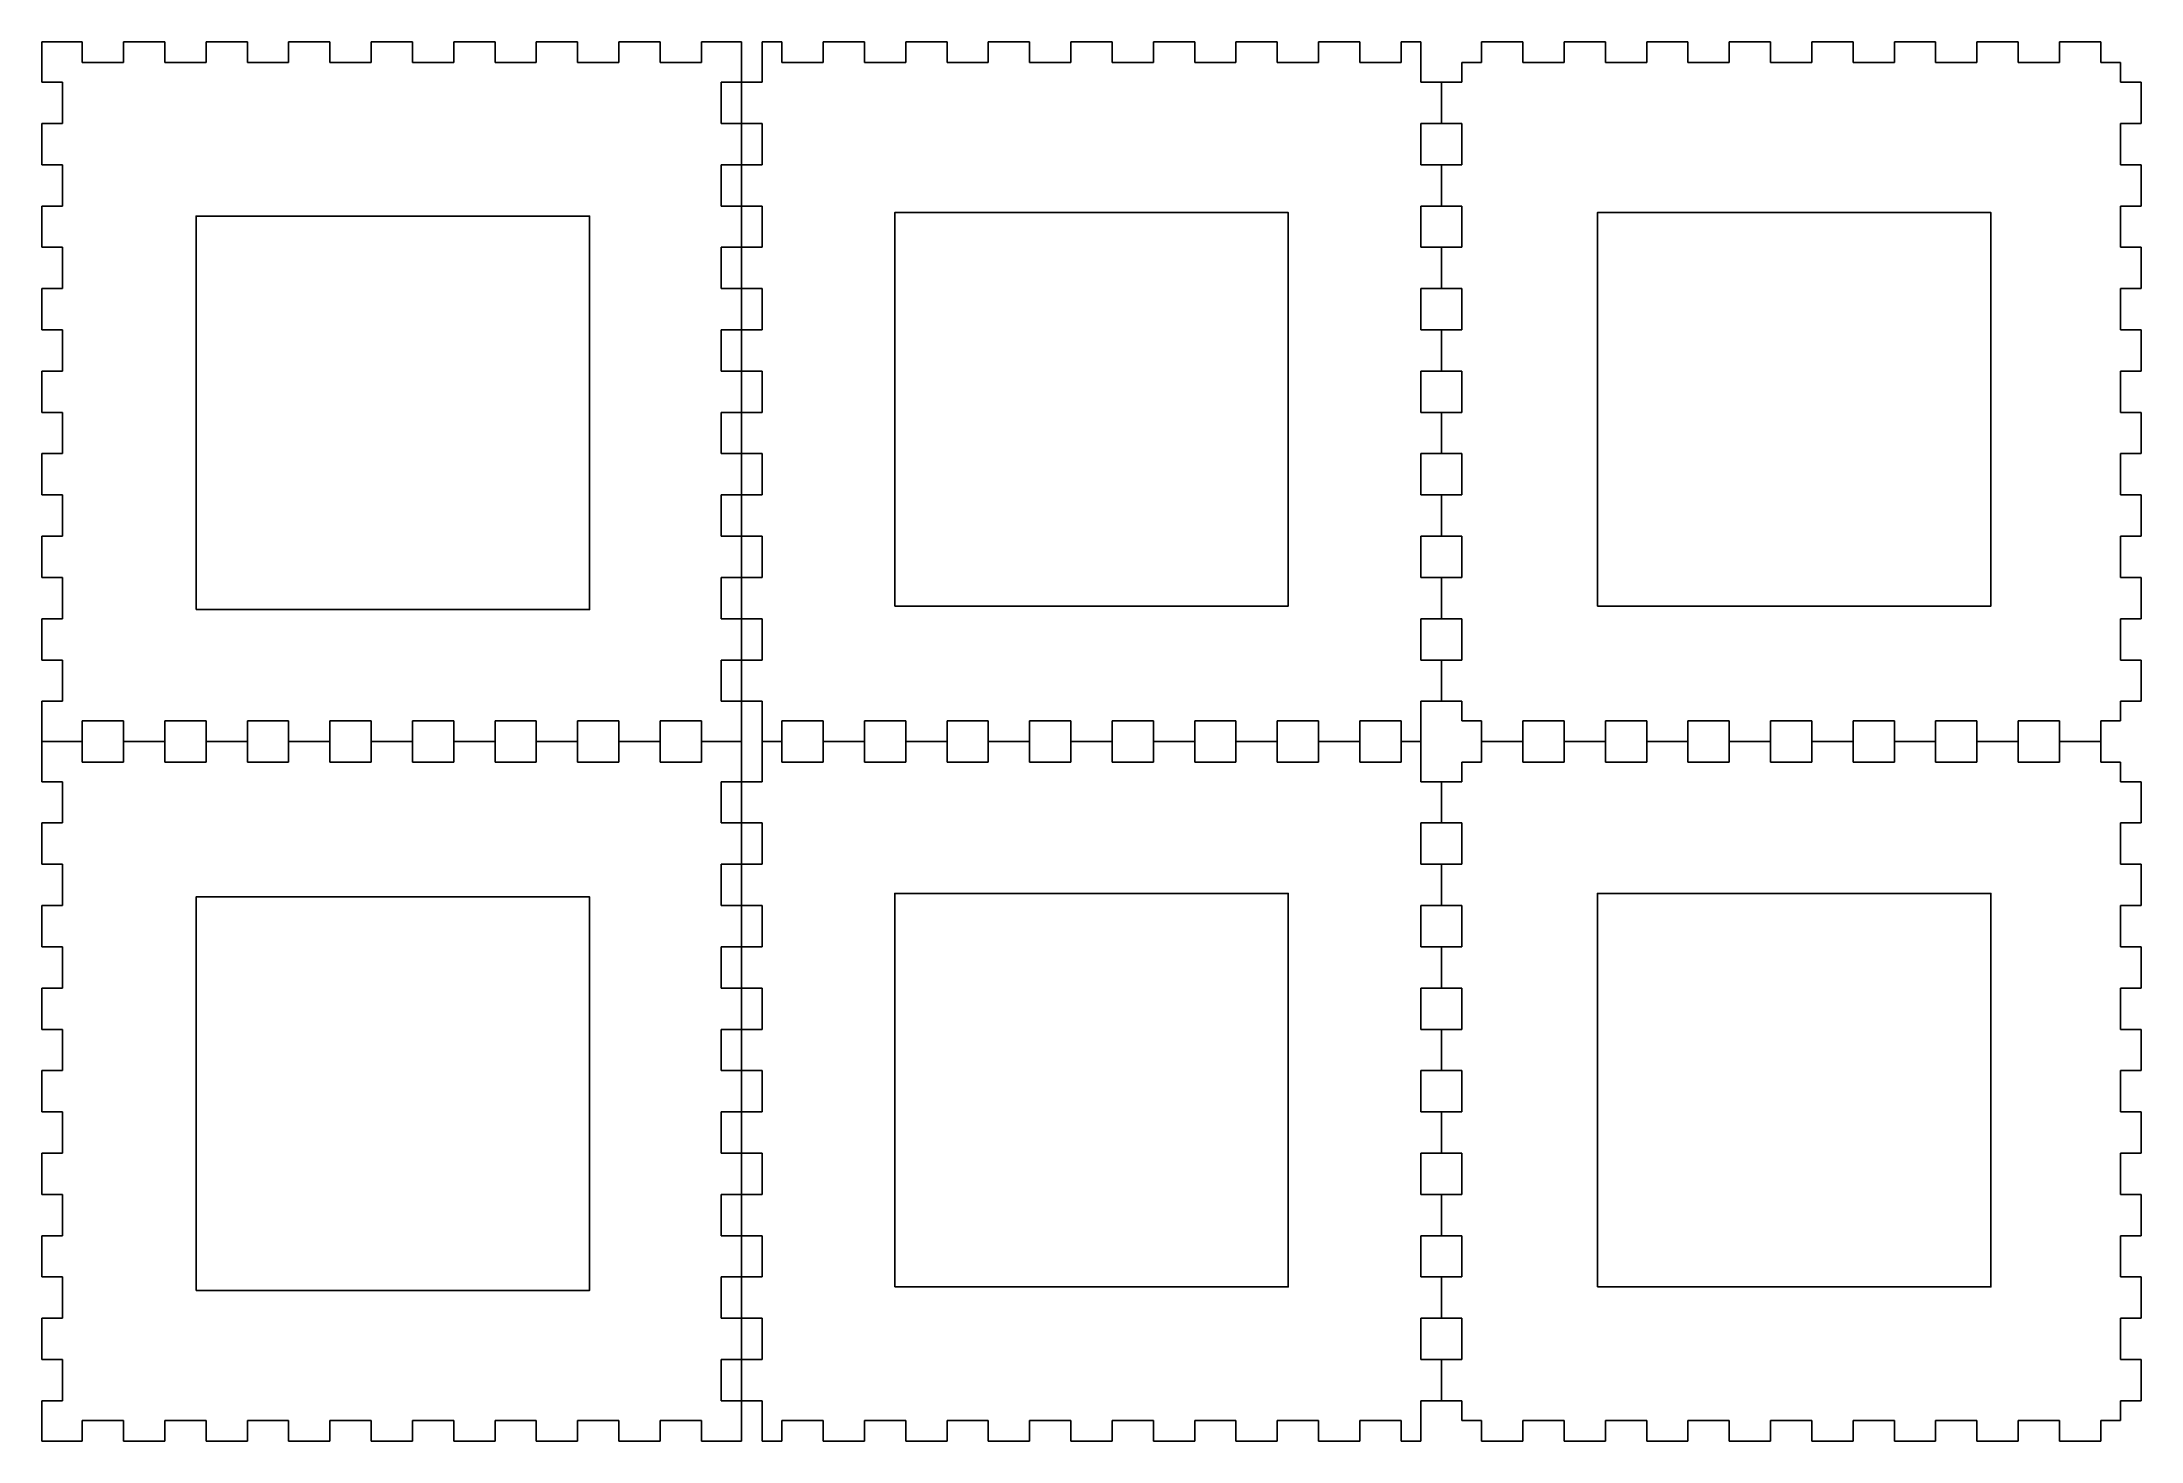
# Model space of a CAD drawing. Extents: x -152 to 152, y -102 to 102.
import ezdxf

# ---------------------------------------------------------------- set-up
doc = ezdxf.new("R2010")
doc.units = 0
for name, color, linetype in [('BACK_OUTSIDECUTPATH', 7, 'CONTINUOUS'), ('BOTTOM_OUTSIDECUTPATH', 7, 'CONTINUOUS'), ('FRONT_OUTSIDECUTPATH', 7, 'CONTINUOUS'), ('LAYER_1', 7, 'CONTINUOUS'), ('LEFT_OUTSIDECUTPATH', 7, 'CONTINUOUS'), ('RIGHT_OUTSIDECUTPATH', 7, 'CONTINUOUS'), ('TOP_OUTSIDECUTPATH', 7, 'CONTINUOUS')]:
    doc.layers.add(name, color=color, linetype=linetype)

msp = doc.modelspace()

# ---------------------------------------------------------------- linework, layer by layer
at = {"layer": 'BACK_OUTSIDECUTPATH'}
for points in [[(-152.4, 101.6), (-152.4, 101.6), (-152.4, 95.758), (-152.4, 95.758)], [(-146.558, 101.6), (-146.558, 101.6), (-152.4, 101.6), (-152.4, 101.6)], [(-146.558, 98.6028), (-146.558, 98.6028), (-146.558, 101.6), (-146.558, 101.6)], [(-134.5692, 101.6), (-134.5692, 101.6), (-140.5636, 101.6), (-140.5636, 101.6)], [(-140.5636, 101.6), (-140.5636, 101.6), (-140.5636, 98.6028), (-140.5636, 98.6028)], [(-134.5692, 98.6028), (-134.5692, 98.6028), (-134.5692, 101.6), (-134.5692, 101.6)], [(-122.5804, 101.6), (-122.5804, 101.6), (-128.5748, 101.6), (-128.5748, 101.6)], [(-128.5748, 101.6), (-128.5748, 101.6), (-128.5748, 98.6028), (-128.5748, 98.6028)], [(-122.5804, 98.6028), (-122.5804, 98.6028), (-122.5804, 101.6), (-122.5804, 101.6)], [(-110.5916, 101.6), (-110.5916, 101.6), (-116.586, 101.6), (-116.586, 101.6)], [(-116.586, 101.6), (-116.586, 101.6), (-116.586, 98.6028), (-116.586, 98.6028)], [(-110.5916, 98.6028), (-110.5916, 98.6028), (-110.5916, 101.6), (-110.5916, 101.6)], [(-98.6028, 101.6), (-98.6028, 101.6), (-104.5972, 101.6), (-104.5972, 101.6)], [(-104.5972, 101.6), (-104.5972, 101.6), (-104.5972, 98.6028), (-104.5972, 98.6028)], [(-98.6028, 98.6028), (-98.6028, 98.6028), (-98.6028, 101.6), (-98.6028, 101.6)], [(-86.614, 101.6), (-86.614, 101.6), (-92.6084, 101.6), (-92.6084, 101.6)], [(-92.6084, 101.6), (-92.6084, 101.6), (-92.6084, 98.6028), (-92.6084, 98.6028)], [(-86.614, 98.6028), (-86.614, 98.6028), (-86.614, 101.6), (-86.614, 101.6)], [(-74.6252, 101.6), (-74.6252, 101.6), (-80.6196, 101.6), (-80.6196, 101.6)], [(-80.6196, 101.6), (-80.6196, 101.6), (-80.6196, 98.6028), (-80.6196, 98.6028)], [(-74.6252, 98.6028), (-74.6252, 98.6028), (-74.6252, 101.6), (-74.6252, 101.6)], [(-62.6364, 101.6), (-62.6364, 101.6), (-68.6308, 101.6), (-68.6308, 101.6)], [(-68.6308, 101.6), (-68.6308, 101.6), (-68.6308, 98.6028), (-68.6308, 98.6028)], [(-62.6364, 98.6028), (-62.6364, 98.6028), (-62.6364, 101.6), (-62.6364, 101.6)], [(-50.8, 101.6), (-50.8, 101.6), (-56.642, 101.6), (-56.642, 101.6)], [(-56.642, 101.6), (-56.642, 101.6), (-56.642, 98.6028), (-56.642, 98.6028)], [(-50.8, 95.758), (-50.8, 95.758), (-50.8, 101.6), (-50.8, 101.6)], [(-140.5636, 98.6028), (-140.5636, 98.6028), (-146.558, 98.6028), (-146.558, 98.6028)], [(-128.5748, 98.6028), (-128.5748, 98.6028), (-134.5692, 98.6028), (-134.5692, 98.6028)], [(-116.586, 98.6028), (-116.586, 98.6028), (-122.5804, 98.6028), (-122.5804, 98.6028)], [(-104.5972, 98.6028), (-104.5972, 98.6028), (-110.5916, 98.6028), (-110.5916, 98.6028)], [(-92.6084, 98.6028), (-92.6084, 98.6028), (-98.6028, 98.6028), (-98.6028, 98.6028)], [(-80.6196, 98.6028), (-80.6196, 98.6028), (-86.614, 98.6028), (-86.614, 98.6028)], [(-68.6308, 98.6028), (-68.6308, 98.6028), (-74.6252, 98.6028), (-74.6252, 98.6028)], [(-56.642, 98.6028), (-56.642, 98.6028), (-62.6364, 98.6028), (-62.6364, 98.6028)], [(-152.4, 95.758), (-152.4, 95.758), (-149.4028, 95.758), (-149.4028, 95.758)], [(-149.4028, 95.758), (-149.4028, 95.758), (-149.4028, 89.7636), (-149.4028, 89.7636)], [(-53.7972, 89.7636), (-53.7972, 89.7636), (-53.7972, 95.758), (-53.7972, 95.758)], [(-53.7972, 95.758), (-53.7972, 95.758), (-47.8028, 95.758), (-47.8028, 95.758)], [(-50.8, 83.7692), (-50.8, 83.7692), (-50.8, 95.758), (-50.8, 95.758)], [(-149.4028, 89.7636), (-149.4028, 89.7636), (-152.4, 89.7636), (-152.4, 89.7636)], [(-152.4, 89.7636), (-152.4, 89.7636), (-152.4, 83.7692), (-152.4, 83.7692)], [(-53.7972, 89.7636), (-53.7972, 89.7636), (-47.8028, 89.7636), (-47.8028, 89.7636)], [(-152.4, 83.7692), (-152.4, 83.7692), (-149.4028, 83.7692), (-149.4028, 83.7692)], [(-149.4028, 83.7692), (-149.4028, 83.7692), (-149.4028, 77.7748), (-149.4028, 77.7748)], [(-53.7972, 77.7748), (-53.7972, 77.7748), (-53.7972, 83.7692), (-53.7972, 83.7692)], [(-53.7972, 83.7692), (-53.7972, 83.7692), (-47.8028, 83.7692), (-47.8028, 83.7692)], [(-50.8, 71.7804), (-50.8, 71.7804), (-50.8, 83.7692), (-50.8, 83.7692)], [(-149.4028, 77.7748), (-149.4028, 77.7748), (-152.4, 77.7748), (-152.4, 77.7748)], [(-152.4, 77.7748), (-152.4, 77.7748), (-152.4, 71.7804), (-152.4, 71.7804)], [(-53.7972, 77.7748), (-53.7972, 77.7748), (-47.8028, 77.7748), (-47.8028, 77.7748)], [(-152.4, 71.7804), (-152.4, 71.7804), (-149.4028, 71.7804), (-149.4028, 71.7804)], [(-149.4028, 71.7804), (-149.4028, 71.7804), (-149.4028, 65.786), (-149.4028, 65.786)], [(-53.7972, 65.786), (-53.7972, 65.786), (-53.7972, 71.7804), (-53.7972, 71.7804)], [(-53.7972, 71.7804), (-53.7972, 71.7804), (-47.8028, 71.7804), (-47.8028, 71.7804)], [(-50.8, 59.7916), (-50.8, 59.7916), (-50.8, 71.7804), (-50.8, 71.7804)], [(-149.4028, 65.786), (-149.4028, 65.786), (-152.4, 65.786), (-152.4, 65.786)], [(-152.4, 65.786), (-152.4, 65.786), (-152.4, 59.7916), (-152.4, 59.7916)], [(-53.7972, 65.786), (-53.7972, 65.786), (-47.8028, 65.786), (-47.8028, 65.786)], [(-152.4, 59.7916), (-152.4, 59.7916), (-149.4028, 59.7916), (-149.4028, 59.7916)], [(-149.4028, 59.7916), (-149.4028, 59.7916), (-149.4028, 53.7972), (-149.4028, 53.7972)], [(-53.7972, 53.7972), (-53.7972, 53.7972), (-53.7972, 59.7916), (-53.7972, 59.7916)], [(-53.7972, 59.7916), (-53.7972, 59.7916), (-47.8028, 59.7916), (-47.8028, 59.7916)], [(-50.8, 47.8028), (-50.8, 47.8028), (-50.8, 59.7916), (-50.8, 59.7916)], [(-149.4028, 53.7972), (-149.4028, 53.7972), (-152.4, 53.7972), (-152.4, 53.7972)], [(-152.4, 53.7972), (-152.4, 53.7972), (-152.4, 47.8028), (-152.4, 47.8028)], [(-53.7972, 53.7972), (-53.7972, 53.7972), (-47.8028, 53.7972), (-47.8028, 53.7972)], [(-152.4, 47.8028), (-152.4, 47.8028), (-149.4028, 47.8028), (-149.4028, 47.8028)], [(-149.4028, 47.8028), (-149.4028, 47.8028), (-149.4028, 41.8084), (-149.4028, 41.8084)], [(-53.7972, 41.8084), (-53.7972, 41.8084), (-53.7972, 47.8028), (-53.7972, 47.8028)], [(-53.7972, 47.8028), (-53.7972, 47.8028), (-47.8028, 47.8028), (-47.8028, 47.8028)], [(-50.8, 35.814), (-50.8, 35.814), (-50.8, 47.8028), (-50.8, 47.8028)], [(-149.4028, 41.8084), (-149.4028, 41.8084), (-152.4, 41.8084), (-152.4, 41.8084)], [(-152.4, 41.8084), (-152.4, 41.8084), (-152.4, 35.814), (-152.4, 35.814)], [(-53.7972, 41.8084), (-53.7972, 41.8084), (-47.8028, 41.8084), (-47.8028, 41.8084)], [(-152.4, 35.814), (-152.4, 35.814), (-149.4028, 35.814), (-149.4028, 35.814)], [(-149.4028, 35.814), (-149.4028, 35.814), (-149.4028, 29.8196), (-149.4028, 29.8196)], [(-53.7972, 29.8196), (-53.7972, 29.8196), (-53.7972, 35.814), (-53.7972, 35.814)], [(-53.7972, 35.814), (-53.7972, 35.814), (-47.8028, 35.814), (-47.8028, 35.814)], [(-50.8, 23.8252), (-50.8, 23.8252), (-50.8, 35.814), (-50.8, 35.814)], [(-149.4028, 29.8196), (-149.4028, 29.8196), (-152.4, 29.8196), (-152.4, 29.8196)], [(-152.4, 29.8196), (-152.4, 29.8196), (-152.4, 23.8252), (-152.4, 23.8252)], [(-53.7972, 29.8196), (-53.7972, 29.8196), (-47.8028, 29.8196), (-47.8028, 29.8196)], [(-152.4, 23.8252), (-152.4, 23.8252), (-149.4028, 23.8252), (-149.4028, 23.8252)], [(-149.4028, 23.8252), (-149.4028, 23.8252), (-149.4028, 17.8308), (-149.4028, 17.8308)], [(-53.7972, 17.8308), (-53.7972, 17.8308), (-53.7972, 23.8252), (-53.7972, 23.8252)], [(-53.7972, 23.8252), (-53.7972, 23.8252), (-47.8028, 23.8252), (-47.8028, 23.8252)], [(-50.8, 11.8364), (-50.8, 11.8364), (-50.8, 23.8252), (-50.8, 23.8252)], [(-149.4028, 17.8308), (-149.4028, 17.8308), (-152.4, 17.8308), (-152.4, 17.8308)], [(-152.4, 17.8308), (-152.4, 17.8308), (-152.4, 11.8364), (-152.4, 11.8364)], [(-53.7972, 17.8308), (-53.7972, 17.8308), (-47.8028, 17.8308), (-47.8028, 17.8308)], [(-152.4, 11.8364), (-152.4, 11.8364), (-149.4028, 11.8364), (-149.4028, 11.8364)], [(-149.4028, 11.8364), (-149.4028, 11.8364), (-149.4028, 5.842), (-149.4028, 5.842)], [(-53.7972, 5.842), (-53.7972, 5.842), (-53.7972, 11.8364), (-53.7972, 11.8364)], [(-53.7972, 11.8364), (-53.7972, 11.8364), (-47.8028, 11.8364), (-47.8028, 11.8364)], [(-149.4028, 5.842), (-149.4028, 5.842), (-152.4, 5.842), (-152.4, 5.842)], [(-53.7972, 5.842), (-53.7972, 5.842), (-47.8028, 5.842), (-47.8028, 5.842)], [(-146.558, 2.9972), (-146.558, 2.9972), (-140.5636, 2.9972), (-140.5636, 2.9972)], [(-134.5692, 2.9972), (-134.5692, 2.9972), (-128.5748, 2.9972), (-128.5748, 2.9972)], [(-122.5804, 2.9972), (-122.5804, 2.9972), (-116.586, 2.9972), (-116.586, 2.9972)], [(-110.5916, 2.9972), (-110.5916, 2.9972), (-104.5972, 2.9972), (-104.5972, 2.9972)], [(-98.6028, 2.9972), (-98.6028, 2.9972), (-92.6084, 2.9972), (-92.6084, 2.9972)], [(-86.614, 2.9972), (-86.614, 2.9972), (-80.6196, 2.9972), (-80.6196, 2.9972)], [(-74.6252, 2.9972), (-74.6252, 2.9972), (-68.6308, 2.9972), (-68.6308, 2.9972)], [(-62.6364, 2.9972), (-62.6364, 2.9972), (-56.642, 2.9972), (-56.642, 2.9972)]]:
    msp.add_open_spline(points, degree=3, dxfattribs=at)
at = {"layer": 'BOTTOM_OUTSIDECUTPATH'}
for points in [[(62.6364, 101.6), (62.6364, 101.6), (56.642, 101.6), (56.642, 101.6)], [(56.642, 101.6), (56.642, 101.6), (56.642, 98.6028), (56.642, 98.6028)], [(62.6364, 98.6028), (62.6364, 98.6028), (62.6364, 101.6), (62.6364, 101.6)], [(74.6252, 101.6), (74.6252, 101.6), (68.6308, 101.6), (68.6308, 101.6)], [(68.6308, 101.6), (68.6308, 101.6), (68.6308, 98.6028), (68.6308, 98.6028)], [(74.6252, 98.6028), (74.6252, 98.6028), (74.6252, 101.6), (74.6252, 101.6)], [(86.614, 101.6), (86.614, 101.6), (80.6196, 101.6), (80.6196, 101.6)], [(80.6196, 101.6), (80.6196, 101.6), (80.6196, 98.6028), (80.6196, 98.6028)], [(86.614, 98.6028), (86.614, 98.6028), (86.614, 101.6), (86.614, 101.6)], [(98.6028, 101.6), (98.6028, 101.6), (92.6084, 101.6), (92.6084, 101.6)], [(92.6084, 101.6), (92.6084, 101.6), (92.6084, 98.6028), (92.6084, 98.6028)], [(98.6028, 98.6028), (98.6028, 98.6028), (98.6028, 101.6), (98.6028, 101.6)], [(110.5916, 101.6), (110.5916, 101.6), (104.5972, 101.6), (104.5972, 101.6)], [(104.5972, 101.6), (104.5972, 101.6), (104.5972, 98.6028), (104.5972, 98.6028)], [(110.5916, 98.6028), (110.5916, 98.6028), (110.5916, 101.6), (110.5916, 101.6)], [(122.5804, 101.6), (122.5804, 101.6), (116.586, 101.6), (116.586, 101.6)], [(116.586, 101.6), (116.586, 101.6), (116.586, 98.6028), (116.586, 98.6028)], [(122.5804, 98.6028), (122.5804, 98.6028), (122.5804, 101.6), (122.5804, 101.6)], [(134.5692, 101.6), (134.5692, 101.6), (128.5748, 101.6), (128.5748, 101.6)], [(128.5748, 101.6), (128.5748, 101.6), (128.5748, 98.6028), (128.5748, 98.6028)], [(134.5692, 98.6028), (134.5692, 98.6028), (134.5692, 101.6), (134.5692, 101.6)], [(146.558, 101.6), (146.558, 101.6), (140.5636, 101.6), (140.5636, 101.6)], [(140.5636, 101.6), (140.5636, 101.6), (140.5636, 98.6028), (140.5636, 98.6028)], [(146.558, 98.6028), (146.558, 98.6028), (146.558, 101.6), (146.558, 101.6)], [(53.7972, 98.6028), (53.7972, 98.6028), (53.7972, 95.758), (53.7972, 95.758)], [(56.642, 98.6028), (56.642, 98.6028), (53.7972, 98.6028), (53.7972, 98.6028)], [(68.6308, 98.6028), (68.6308, 98.6028), (62.6364, 98.6028), (62.6364, 98.6028)], [(80.6196, 98.6028), (80.6196, 98.6028), (74.6252, 98.6028), (74.6252, 98.6028)], [(92.6084, 98.6028), (92.6084, 98.6028), (86.614, 98.6028), (86.614, 98.6028)], [(104.5972, 98.6028), (104.5972, 98.6028), (98.6028, 98.6028), (98.6028, 98.6028)], [(116.586, 98.6028), (116.586, 98.6028), (110.5916, 98.6028), (110.5916, 98.6028)], [(128.5748, 98.6028), (128.5748, 98.6028), (122.5804, 98.6028), (122.5804, 98.6028)], [(140.5636, 98.6028), (140.5636, 98.6028), (134.5692, 98.6028), (134.5692, 98.6028)], [(149.4028, 98.6028), (149.4028, 98.6028), (146.558, 98.6028), (146.558, 98.6028)], [(149.4028, 95.758), (149.4028, 95.758), (149.4028, 98.6028), (149.4028, 98.6028)], [(152.4, 95.758), (152.4, 95.758), (149.4028, 95.758), (149.4028, 95.758)], [(152.4, 89.7636), (152.4, 89.7636), (152.4, 95.758), (152.4, 95.758)], [(53.7972, 89.7636), (53.7972, 89.7636), (53.7972, 83.7692), (53.7972, 83.7692)], [(149.4028, 83.7692), (149.4028, 83.7692), (149.4028, 89.7636), (149.4028, 89.7636)], [(149.4028, 89.7636), (149.4028, 89.7636), (152.4, 89.7636), (152.4, 89.7636)], [(152.4, 83.7692), (152.4, 83.7692), (149.4028, 83.7692), (149.4028, 83.7692)], [(152.4, 77.7748), (152.4, 77.7748), (152.4, 83.7692), (152.4, 83.7692)], [(53.7972, 77.7748), (53.7972, 77.7748), (53.7972, 71.7804), (53.7972, 71.7804)], [(149.4028, 71.7804), (149.4028, 71.7804), (149.4028, 77.7748), (149.4028, 77.7748)], [(149.4028, 77.7748), (149.4028, 77.7748), (152.4, 77.7748), (152.4, 77.7748)], [(152.4, 71.7804), (152.4, 71.7804), (149.4028, 71.7804), (149.4028, 71.7804)], [(152.4, 65.786), (152.4, 65.786), (152.4, 71.7804), (152.4, 71.7804)], [(53.7972, 65.786), (53.7972, 65.786), (53.7972, 59.7916), (53.7972, 59.7916)], [(149.4028, 59.7916), (149.4028, 59.7916), (149.4028, 65.786), (149.4028, 65.786)], [(149.4028, 65.786), (149.4028, 65.786), (152.4, 65.786), (152.4, 65.786)], [(152.4, 59.7916), (152.4, 59.7916), (149.4028, 59.7916), (149.4028, 59.7916)], [(152.4, 53.7972), (152.4, 53.7972), (152.4, 59.7916), (152.4, 59.7916)], [(53.7972, 53.7972), (53.7972, 53.7972), (53.7972, 47.8028), (53.7972, 47.8028)], [(149.4028, 47.8028), (149.4028, 47.8028), (149.4028, 53.7972), (149.4028, 53.7972)], [(149.4028, 53.7972), (149.4028, 53.7972), (152.4, 53.7972), (152.4, 53.7972)], [(152.4, 47.8028), (152.4, 47.8028), (149.4028, 47.8028), (149.4028, 47.8028)], [(152.4, 41.8084), (152.4, 41.8084), (152.4, 47.8028), (152.4, 47.8028)], [(53.7972, 41.8084), (53.7972, 41.8084), (53.7972, 35.814), (53.7972, 35.814)], [(149.4028, 35.814), (149.4028, 35.814), (149.4028, 41.8084), (149.4028, 41.8084)], [(149.4028, 41.8084), (149.4028, 41.8084), (152.4, 41.8084), (152.4, 41.8084)], [(152.4, 35.814), (152.4, 35.814), (149.4028, 35.814), (149.4028, 35.814)], [(152.4, 29.8196), (152.4, 29.8196), (152.4, 35.814), (152.4, 35.814)], [(53.7972, 29.8196), (53.7972, 29.8196), (53.7972, 23.8252), (53.7972, 23.8252)], [(149.4028, 23.8252), (149.4028, 23.8252), (149.4028, 29.8196), (149.4028, 29.8196)], [(149.4028, 29.8196), (149.4028, 29.8196), (152.4, 29.8196), (152.4, 29.8196)], [(152.4, 23.8252), (152.4, 23.8252), (149.4028, 23.8252), (149.4028, 23.8252)], [(152.4, 17.8308), (152.4, 17.8308), (152.4, 23.8252), (152.4, 23.8252)], [(53.7972, 17.8308), (53.7972, 17.8308), (53.7972, 11.8364), (53.7972, 11.8364)], [(149.4028, 11.8364), (149.4028, 11.8364), (149.4028, 17.8308), (149.4028, 17.8308)], [(149.4028, 17.8308), (149.4028, 17.8308), (152.4, 17.8308), (152.4, 17.8308)], [(152.4, 11.8364), (152.4, 11.8364), (149.4028, 11.8364), (149.4028, 11.8364)], [(152.4, 5.842), (152.4, 5.842), (152.4, 11.8364), (152.4, 11.8364)], [(53.7972, 5.842), (53.7972, 5.842), (53.7972, 2.9972), (53.7972, 2.9972)], [(149.4028, 2.9972), (149.4028, 2.9972), (149.4028, 5.842), (149.4028, 5.842)], [(149.4028, 5.842), (149.4028, 5.842), (152.4, 5.842), (152.4, 5.842)], [(53.7972, 2.9972), (53.7972, 2.9972), (56.642, 2.9972), (56.642, 2.9972)], [(62.6364, 2.9972), (62.6364, 2.9972), (68.6308, 2.9972), (68.6308, 2.9972)], [(74.6252, 2.9972), (74.6252, 2.9972), (80.6196, 2.9972), (80.6196, 2.9972)], [(86.614, 2.9972), (86.614, 2.9972), (92.6084, 2.9972), (92.6084, 2.9972)], [(98.6028, 2.9972), (98.6028, 2.9972), (104.5972, 2.9972), (104.5972, 2.9972)], [(110.5916, 2.9972), (110.5916, 2.9972), (116.586, 2.9972), (116.586, 2.9972)], [(122.5804, 2.9972), (122.5804, 2.9972), (128.5748, 2.9972), (128.5748, 2.9972)], [(134.5692, 2.9972), (134.5692, 2.9972), (140.5636, 2.9972), (140.5636, 2.9972)], [(146.558, 2.9972), (146.558, 2.9972), (149.4028, 2.9972), (149.4028, 2.9972)]]:
    msp.add_open_spline(points, degree=3, dxfattribs=at)
at = {"layer": 'FRONT_OUTSIDECUTPATH'}
for points in [[(-50.8, -5.842), (-50.8, -5.842), (-50.8, 11.8364), (-50.8, 11.8364)], [(-152.4, -5.842), (-152.4, -5.842), (-152.4, 5.842), (-152.4, 5.842)], [(-152.4, 0), (-152.4, 0), (-146.558, 0), (-146.558, 0)], [(-146.558, -2.9972), (-146.558, -2.9972), (-146.558, 2.9972), (-146.558, 2.9972)], [(-140.5636, -2.9972), (-140.5636, -2.9972), (-140.5636, 2.9972), (-140.5636, 2.9972)], [(-140.5636, 0), (-140.5636, 0), (-134.5692, 0), (-134.5692, 0)], [(-134.5692, -2.9972), (-134.5692, -2.9972), (-134.5692, 2.9972), (-134.5692, 2.9972)], [(-128.5748, -2.9972), (-128.5748, -2.9972), (-128.5748, 2.9972), (-128.5748, 2.9972)], [(-128.5748, 0), (-128.5748, 0), (-122.5804, 0), (-122.5804, 0)], [(-122.5804, -2.9972), (-122.5804, -2.9972), (-122.5804, 2.9972), (-122.5804, 2.9972)], [(-116.586, -2.9972), (-116.586, -2.9972), (-116.586, 2.9972), (-116.586, 2.9972)], [(-116.586, 0), (-116.586, 0), (-110.5916, 0), (-110.5916, 0)], [(-110.5916, -2.9972), (-110.5916, -2.9972), (-110.5916, 2.9972), (-110.5916, 2.9972)], [(-104.5972, -2.9972), (-104.5972, -2.9972), (-104.5972, 2.9972), (-104.5972, 2.9972)], [(-104.5972, 0), (-104.5972, 0), (-98.6028, 0), (-98.6028, 0)], [(-98.6028, -2.9972), (-98.6028, -2.9972), (-98.6028, 2.9972), (-98.6028, 2.9972)], [(-92.6084, -2.9972), (-92.6084, -2.9972), (-92.6084, 2.9972), (-92.6084, 2.9972)], [(-92.6084, 0), (-92.6084, 0), (-86.614, 0), (-86.614, 0)], [(-86.614, -2.9972), (-86.614, -2.9972), (-86.614, 2.9972), (-86.614, 2.9972)], [(-80.6196, -2.9972), (-80.6196, -2.9972), (-80.6196, 2.9972), (-80.6196, 2.9972)], [(-80.6196, 0), (-80.6196, 0), (-74.6252, 0), (-74.6252, 0)], [(-74.6252, -2.9972), (-74.6252, -2.9972), (-74.6252, 2.9972), (-74.6252, 2.9972)], [(-68.6308, -2.9972), (-68.6308, -2.9972), (-68.6308, 2.9972), (-68.6308, 2.9972)], [(-68.6308, 0), (-68.6308, 0), (-62.6364, 0), (-62.6364, 0)], [(-62.6364, -2.9972), (-62.6364, -2.9972), (-62.6364, 2.9972), (-62.6364, 2.9972)], [(-56.642, -2.9972), (-56.642, -2.9972), (-56.642, 2.9972), (-56.642, 2.9972)], [(-56.642, 0), (-56.642, 0), (-50.8, 0), (-50.8, 0)], [(-140.5636, -2.9972), (-140.5636, -2.9972), (-146.558, -2.9972), (-146.558, -2.9972)], [(-128.5748, -2.9972), (-128.5748, -2.9972), (-134.5692, -2.9972), (-134.5692, -2.9972)], [(-116.586, -2.9972), (-116.586, -2.9972), (-122.5804, -2.9972), (-122.5804, -2.9972)], [(-104.5972, -2.9972), (-104.5972, -2.9972), (-110.5916, -2.9972), (-110.5916, -2.9972)], [(-92.6084, -2.9972), (-92.6084, -2.9972), (-98.6028, -2.9972), (-98.6028, -2.9972)], [(-80.6196, -2.9972), (-80.6196, -2.9972), (-86.614, -2.9972), (-86.614, -2.9972)], [(-68.6308, -2.9972), (-68.6308, -2.9972), (-74.6252, -2.9972), (-74.6252, -2.9972)], [(-56.642, -2.9972), (-56.642, -2.9972), (-62.6364, -2.9972), (-62.6364, -2.9972)], [(-152.4, -5.842), (-152.4, -5.842), (-149.4028, -5.842), (-149.4028, -5.842)], [(-149.4028, -5.842), (-149.4028, -5.842), (-149.4028, -11.8364), (-149.4028, -11.8364)], [(-53.7972, -11.8364), (-53.7972, -11.8364), (-53.7972, -5.842), (-53.7972, -5.842)], [(-53.7972, -5.842), (-53.7972, -5.842), (-47.8028, -5.842), (-47.8028, -5.842)], [(-50.8, -17.8308), (-50.8, -17.8308), (-50.8, -5.842), (-50.8, -5.842)], [(-149.4028, -11.8364), (-149.4028, -11.8364), (-152.4, -11.8364), (-152.4, -11.8364)], [(-152.4, -11.8364), (-152.4, -11.8364), (-152.4, -17.8308), (-152.4, -17.8308)], [(-53.7972, -11.8364), (-53.7972, -11.8364), (-47.8028, -11.8364), (-47.8028, -11.8364)], [(-152.4, -17.8308), (-152.4, -17.8308), (-149.4028, -17.8308), (-149.4028, -17.8308)], [(-149.4028, -17.8308), (-149.4028, -17.8308), (-149.4028, -23.8252), (-149.4028, -23.8252)], [(-53.7972, -23.8252), (-53.7972, -23.8252), (-53.7972, -17.8308), (-53.7972, -17.8308)], [(-53.7972, -17.8308), (-53.7972, -17.8308), (-47.8028, -17.8308), (-47.8028, -17.8308)], [(-50.8, -29.8196), (-50.8, -29.8196), (-50.8, -17.8308), (-50.8, -17.8308)], [(-149.4028, -23.8252), (-149.4028, -23.8252), (-152.4, -23.8252), (-152.4, -23.8252)], [(-152.4, -23.8252), (-152.4, -23.8252), (-152.4, -29.8196), (-152.4, -29.8196)], [(-53.7972, -23.8252), (-53.7972, -23.8252), (-47.8028, -23.8252), (-47.8028, -23.8252)], [(-152.4, -29.8196), (-152.4, -29.8196), (-149.4028, -29.8196), (-149.4028, -29.8196)], [(-149.4028, -29.8196), (-149.4028, -29.8196), (-149.4028, -35.814), (-149.4028, -35.814)], [(-53.7972, -35.814), (-53.7972, -35.814), (-53.7972, -29.8196), (-53.7972, -29.8196)], [(-53.7972, -29.8196), (-53.7972, -29.8196), (-47.8028, -29.8196), (-47.8028, -29.8196)], [(-50.8, -41.8084), (-50.8, -41.8084), (-50.8, -29.8196), (-50.8, -29.8196)], [(-149.4028, -35.814), (-149.4028, -35.814), (-152.4, -35.814), (-152.4, -35.814)], [(-152.4, -35.814), (-152.4, -35.814), (-152.4, -41.8084), (-152.4, -41.8084)], [(-53.7972, -35.814), (-53.7972, -35.814), (-47.8028, -35.814), (-47.8028, -35.814)], [(-152.4, -41.8084), (-152.4, -41.8084), (-149.4028, -41.8084), (-149.4028, -41.8084)], [(-149.4028, -41.8084), (-149.4028, -41.8084), (-149.4028, -47.8028), (-149.4028, -47.8028)], [(-53.7972, -47.8028), (-53.7972, -47.8028), (-53.7972, -41.8084), (-53.7972, -41.8084)], [(-53.7972, -41.8084), (-53.7972, -41.8084), (-47.8028, -41.8084), (-47.8028, -41.8084)], [(-50.8, -53.7972), (-50.8, -53.7972), (-50.8, -41.8084), (-50.8, -41.8084)], [(-149.4028, -47.8028), (-149.4028, -47.8028), (-152.4, -47.8028), (-152.4, -47.8028)], [(-152.4, -47.8028), (-152.4, -47.8028), (-152.4, -53.7972), (-152.4, -53.7972)], [(-53.7972, -47.8028), (-53.7972, -47.8028), (-47.8028, -47.8028), (-47.8028, -47.8028)], [(-152.4, -53.7972), (-152.4, -53.7972), (-149.4028, -53.7972), (-149.4028, -53.7972)], [(-149.4028, -53.7972), (-149.4028, -53.7972), (-149.4028, -59.7916), (-149.4028, -59.7916)], [(-53.7972, -59.7916), (-53.7972, -59.7916), (-53.7972, -53.7972), (-53.7972, -53.7972)], [(-53.7972, -53.7972), (-53.7972, -53.7972), (-47.8028, -53.7972), (-47.8028, -53.7972)], [(-50.8, -65.786), (-50.8, -65.786), (-50.8, -53.7972), (-50.8, -53.7972)], [(-149.4028, -59.7916), (-149.4028, -59.7916), (-152.4, -59.7916), (-152.4, -59.7916)], [(-152.4, -59.7916), (-152.4, -59.7916), (-152.4, -65.786), (-152.4, -65.786)], [(-53.7972, -59.7916), (-53.7972, -59.7916), (-47.8028, -59.7916), (-47.8028, -59.7916)], [(-152.4, -65.786), (-152.4, -65.786), (-149.4028, -65.786), (-149.4028, -65.786)], [(-149.4028, -65.786), (-149.4028, -65.786), (-149.4028, -71.7804), (-149.4028, -71.7804)], [(-53.7972, -71.7804), (-53.7972, -71.7804), (-53.7972, -65.786), (-53.7972, -65.786)], [(-53.7972, -65.786), (-53.7972, -65.786), (-47.8028, -65.786), (-47.8028, -65.786)], [(-50.8, -77.7748), (-50.8, -77.7748), (-50.8, -65.786), (-50.8, -65.786)], [(-149.4028, -71.7804), (-149.4028, -71.7804), (-152.4, -71.7804), (-152.4, -71.7804)], [(-152.4, -71.7804), (-152.4, -71.7804), (-152.4, -77.7748), (-152.4, -77.7748)], [(-53.7972, -71.7804), (-53.7972, -71.7804), (-47.8028, -71.7804), (-47.8028, -71.7804)], [(-152.4, -77.7748), (-152.4, -77.7748), (-149.4028, -77.7748), (-149.4028, -77.7748)], [(-149.4028, -77.7748), (-149.4028, -77.7748), (-149.4028, -83.7692), (-149.4028, -83.7692)], [(-53.7972, -83.7692), (-53.7972, -83.7692), (-53.7972, -77.7748), (-53.7972, -77.7748)], [(-53.7972, -77.7748), (-53.7972, -77.7748), (-47.8028, -77.7748), (-47.8028, -77.7748)], [(-50.8, -89.7636), (-50.8, -89.7636), (-50.8, -77.7748), (-50.8, -77.7748)], [(-149.4028, -83.7692), (-149.4028, -83.7692), (-152.4, -83.7692), (-152.4, -83.7692)], [(-152.4, -83.7692), (-152.4, -83.7692), (-152.4, -89.7636), (-152.4, -89.7636)], [(-53.7972, -83.7692), (-53.7972, -83.7692), (-47.8028, -83.7692), (-47.8028, -83.7692)], [(-152.4, -89.7636), (-152.4, -89.7636), (-149.4028, -89.7636), (-149.4028, -89.7636)], [(-149.4028, -89.7636), (-149.4028, -89.7636), (-149.4028, -95.758), (-149.4028, -95.758)], [(-53.7972, -95.758), (-53.7972, -95.758), (-53.7972, -89.7636), (-53.7972, -89.7636)], [(-53.7972, -89.7636), (-53.7972, -89.7636), (-47.8028, -89.7636), (-47.8028, -89.7636)], [(-50.8, -101.6), (-50.8, -101.6), (-50.8, -89.7636), (-50.8, -89.7636)], [(-149.4028, -95.758), (-149.4028, -95.758), (-152.4, -95.758), (-152.4, -95.758)], [(-152.4, -95.758), (-152.4, -95.758), (-152.4, -101.6), (-152.4, -101.6)], [(-53.7972, -95.758), (-53.7972, -95.758), (-47.8028, -95.758), (-47.8028, -95.758)], [(-146.558, -101.6), (-146.558, -101.6), (-146.558, -98.6028), (-146.558, -98.6028)], [(-146.558, -98.6028), (-146.558, -98.6028), (-140.5636, -98.6028), (-140.5636, -98.6028)], [(-140.5636, -98.6028), (-140.5636, -98.6028), (-140.5636, -101.6), (-140.5636, -101.6)], [(-134.5692, -101.6), (-134.5692, -101.6), (-134.5692, -98.6028), (-134.5692, -98.6028)], [(-134.5692, -98.6028), (-134.5692, -98.6028), (-128.5748, -98.6028), (-128.5748, -98.6028)], [(-128.5748, -98.6028), (-128.5748, -98.6028), (-128.5748, -101.6), (-128.5748, -101.6)], [(-122.5804, -101.6), (-122.5804, -101.6), (-122.5804, -98.6028), (-122.5804, -98.6028)], [(-122.5804, -98.6028), (-122.5804, -98.6028), (-116.586, -98.6028), (-116.586, -98.6028)], [(-116.586, -98.6028), (-116.586, -98.6028), (-116.586, -101.6), (-116.586, -101.6)], [(-110.5916, -101.6), (-110.5916, -101.6), (-110.5916, -98.6028), (-110.5916, -98.6028)], [(-110.5916, -98.6028), (-110.5916, -98.6028), (-104.5972, -98.6028), (-104.5972, -98.6028)], [(-104.5972, -98.6028), (-104.5972, -98.6028), (-104.5972, -101.6), (-104.5972, -101.6)], [(-98.6028, -101.6), (-98.6028, -101.6), (-98.6028, -98.6028), (-98.6028, -98.6028)], [(-98.6028, -98.6028), (-98.6028, -98.6028), (-92.6084, -98.6028), (-92.6084, -98.6028)], [(-92.6084, -98.6028), (-92.6084, -98.6028), (-92.6084, -101.6), (-92.6084, -101.6)], [(-86.614, -101.6), (-86.614, -101.6), (-86.614, -98.6028), (-86.614, -98.6028)], [(-86.614, -98.6028), (-86.614, -98.6028), (-80.6196, -98.6028), (-80.6196, -98.6028)], [(-80.6196, -98.6028), (-80.6196, -98.6028), (-80.6196, -101.6), (-80.6196, -101.6)], [(-74.6252, -101.6), (-74.6252, -101.6), (-74.6252, -98.6028), (-74.6252, -98.6028)], [(-74.6252, -98.6028), (-74.6252, -98.6028), (-68.6308, -98.6028), (-68.6308, -98.6028)], [(-68.6308, -98.6028), (-68.6308, -98.6028), (-68.6308, -101.6), (-68.6308, -101.6)], [(-62.6364, -101.6), (-62.6364, -101.6), (-62.6364, -98.6028), (-62.6364, -98.6028)], [(-62.6364, -98.6028), (-62.6364, -98.6028), (-56.642, -98.6028), (-56.642, -98.6028)], [(-56.642, -98.6028), (-56.642, -98.6028), (-56.642, -101.6), (-56.642, -101.6)], [(-152.4, -101.6), (-152.4, -101.6), (-146.558, -101.6), (-146.558, -101.6)], [(-140.5636, -101.6), (-140.5636, -101.6), (-134.5692, -101.6), (-134.5692, -101.6)], [(-128.5748, -101.6), (-128.5748, -101.6), (-122.5804, -101.6), (-122.5804, -101.6)], [(-116.586, -101.6), (-116.586, -101.6), (-110.5916, -101.6), (-110.5916, -101.6)], [(-104.5972, -101.6), (-104.5972, -101.6), (-98.6028, -101.6), (-98.6028, -101.6)], [(-92.6084, -101.6), (-92.6084, -101.6), (-86.614, -101.6), (-86.614, -101.6)], [(-80.6196, -101.6), (-80.6196, -101.6), (-74.6252, -101.6), (-74.6252, -101.6)], [(-68.6308, -101.6), (-68.6308, -101.6), (-62.6364, -101.6), (-62.6364, -101.6)], [(-56.642, -101.6), (-56.642, -101.6), (-50.8, -101.6), (-50.8, -101.6)]]:
    msp.add_open_spline(points, degree=3, dxfattribs=at)
at = {"layer": 'LAYER_1', "color": 250}
for points in [[(-130.0256, 19.1511), (-72.8756, 19.1511), (-72.8756, 76.3011), (-130.0256, 76.3011), (-130.0256, 19.1511)], [(-28.571, 19.6591), (28.579, 19.6591), (28.579, 76.8091), (-28.571, 76.8091), (-28.571, 19.6591)], [(73.4524, 19.6591), (130.6024, 19.6591), (130.6024, 76.8091), (73.4524, 76.8091), (73.4524, 19.6591)], [(-130.0256, -79.7181), (-72.8756, -79.7181), (-72.8756, -22.5681), (-130.0256, -22.5681), (-130.0256, -79.7181)], [(-28.571, -79.2101), (28.579, -79.2101), (28.579, -22.0601), (-28.571, -22.0601), (-28.571, -79.2101)], [(73.4524, -79.2101), (130.6024, -79.2101), (130.6024, -22.0601), (73.4524, -22.0601), (73.4524, -79.2101)]]:
    msp.add_lwpolyline(points, close=True, dxfattribs=at)
at = {"layer": 'LEFT_OUTSIDECUTPATH'}
for points in [[(-47.8028, -5.842), (-47.8028, -5.842), (-47.8028, 5.842), (-47.8028, 5.842)], [(47.8028, -5.842), (47.8028, -5.842), (47.8028, 5.842), (47.8028, 5.842)], [(-47.8028, 0), (-47.8028, 0), (-44.958, 0), (-44.958, 0)], [(-44.958, -2.9972), (-44.958, -2.9972), (-44.958, 2.9972), (-44.958, 2.9972)], [(-38.9636, -2.9972), (-38.9636, -2.9972), (-38.9636, 2.9972), (-38.9636, 2.9972)], [(-38.9636, 0), (-38.9636, 0), (-32.9692, 0), (-32.9692, 0)], [(-32.9692, -2.9972), (-32.9692, -2.9972), (-32.9692, 2.9972), (-32.9692, 2.9972)], [(-26.9748, -2.9972), (-26.9748, -2.9972), (-26.9748, 2.9972), (-26.9748, 2.9972)], [(-26.9748, 0), (-26.9748, 0), (-20.9804, 0), (-20.9804, 0)], [(-20.9804, -2.9972), (-20.9804, -2.9972), (-20.9804, 2.9972), (-20.9804, 2.9972)], [(-14.986, -2.9972), (-14.986, -2.9972), (-14.986, 2.9972), (-14.986, 2.9972)], [(-14.986, 0), (-14.986, 0), (-8.9916, 0), (-8.9916, 0)], [(-8.9916, -2.9972), (-8.9916, -2.9972), (-8.9916, 2.9972), (-8.9916, 2.9972)], [(-2.9972, -2.9972), (-2.9972, -2.9972), (-2.9972, 2.9972), (-2.9972, 2.9972)], [(-2.9972, 0), (-2.9972, 0), (2.9972, 0), (2.9972, 0)], [(2.9972, -2.9972), (2.9972, -2.9972), (2.9972, 2.9972), (2.9972, 2.9972)], [(8.9916, -2.9972), (8.9916, -2.9972), (8.9916, 2.9972), (8.9916, 2.9972)], [(8.9916, 0), (8.9916, 0), (14.986, 0), (14.986, 0)], [(14.986, -2.9972), (14.986, -2.9972), (14.986, 2.9972), (14.986, 2.9972)], [(20.9804, -2.9972), (20.9804, -2.9972), (20.9804, 2.9972), (20.9804, 2.9972)], [(20.9804, 0), (20.9804, 0), (26.9748, 0), (26.9748, 0)], [(26.9748, -2.9972), (26.9748, -2.9972), (26.9748, 2.9972), (26.9748, 2.9972)], [(32.9692, -2.9972), (32.9692, -2.9972), (32.9692, 2.9972), (32.9692, 2.9972)], [(32.9692, 0), (32.9692, 0), (38.9636, 0), (38.9636, 0)], [(38.9636, -2.9972), (38.9636, -2.9972), (38.9636, 2.9972), (38.9636, 2.9972)], [(44.958, -2.9972), (44.958, -2.9972), (44.958, 2.9972), (44.958, 2.9972)], [(44.958, 0), (44.958, 0), (47.8028, 0), (47.8028, 0)], [(-38.9636, -2.9972), (-38.9636, -2.9972), (-44.958, -2.9972), (-44.958, -2.9972)], [(-26.9748, -2.9972), (-26.9748, -2.9972), (-32.9692, -2.9972), (-32.9692, -2.9972)], [(-14.986, -2.9972), (-14.986, -2.9972), (-20.9804, -2.9972), (-20.9804, -2.9972)], [(-2.9972, -2.9972), (-2.9972, -2.9972), (-8.9916, -2.9972), (-8.9916, -2.9972)], [(8.9916, -2.9972), (8.9916, -2.9972), (2.9972, -2.9972), (2.9972, -2.9972)], [(20.9804, -2.9972), (20.9804, -2.9972), (14.986, -2.9972), (14.986, -2.9972)], [(32.9692, -2.9972), (32.9692, -2.9972), (26.9748, -2.9972), (26.9748, -2.9972)], [(44.958, -2.9972), (44.958, -2.9972), (38.9636, -2.9972), (38.9636, -2.9972)], [(47.8028, -5.842), (47.8028, -5.842), (53.7972, -5.842), (53.7972, -5.842)], [(50.8, -11.8364), (50.8, -11.8364), (50.8, -5.842), (50.8, -5.842)], [(-47.8028, -11.8364), (-47.8028, -11.8364), (-47.8028, -17.8308), (-47.8028, -17.8308)], [(47.8028, -17.8308), (47.8028, -17.8308), (47.8028, -11.8364), (47.8028, -11.8364)], [(47.8028, -11.8364), (47.8028, -11.8364), (53.7972, -11.8364), (53.7972, -11.8364)], [(47.8028, -17.8308), (47.8028, -17.8308), (53.7972, -17.8308), (53.7972, -17.8308)], [(50.8, -23.8252), (50.8, -23.8252), (50.8, -17.8308), (50.8, -17.8308)], [(-47.8028, -23.8252), (-47.8028, -23.8252), (-47.8028, -29.8196), (-47.8028, -29.8196)], [(47.8028, -29.8196), (47.8028, -29.8196), (47.8028, -23.8252), (47.8028, -23.8252)], [(47.8028, -23.8252), (47.8028, -23.8252), (53.7972, -23.8252), (53.7972, -23.8252)], [(47.8028, -29.8196), (47.8028, -29.8196), (53.7972, -29.8196), (53.7972, -29.8196)], [(50.8, -35.814), (50.8, -35.814), (50.8, -29.8196), (50.8, -29.8196)], [(-47.8028, -35.814), (-47.8028, -35.814), (-47.8028, -41.8084), (-47.8028, -41.8084)], [(47.8028, -41.8084), (47.8028, -41.8084), (47.8028, -35.814), (47.8028, -35.814)], [(47.8028, -35.814), (47.8028, -35.814), (53.7972, -35.814), (53.7972, -35.814)], [(47.8028, -41.8084), (47.8028, -41.8084), (53.7972, -41.8084), (53.7972, -41.8084)], [(50.8, -47.8028), (50.8, -47.8028), (50.8, -41.8084), (50.8, -41.8084)], [(-47.8028, -47.8028), (-47.8028, -47.8028), (-47.8028, -53.7972), (-47.8028, -53.7972)], [(47.8028, -53.7972), (47.8028, -53.7972), (47.8028, -47.8028), (47.8028, -47.8028)], [(47.8028, -47.8028), (47.8028, -47.8028), (53.7972, -47.8028), (53.7972, -47.8028)], [(47.8028, -53.7972), (47.8028, -53.7972), (53.7972, -53.7972), (53.7972, -53.7972)], [(50.8, -59.7916), (50.8, -59.7916), (50.8, -53.7972), (50.8, -53.7972)], [(-47.8028, -59.7916), (-47.8028, -59.7916), (-47.8028, -65.786), (-47.8028, -65.786)], [(47.8028, -65.786), (47.8028, -65.786), (47.8028, -59.7916), (47.8028, -59.7916)], [(47.8028, -59.7916), (47.8028, -59.7916), (53.7972, -59.7916), (53.7972, -59.7916)], [(47.8028, -65.786), (47.8028, -65.786), (53.7972, -65.786), (53.7972, -65.786)], [(50.8, -71.7804), (50.8, -71.7804), (50.8, -65.786), (50.8, -65.786)], [(-47.8028, -71.7804), (-47.8028, -71.7804), (-47.8028, -77.7748), (-47.8028, -77.7748)], [(47.8028, -77.7748), (47.8028, -77.7748), (47.8028, -71.7804), (47.8028, -71.7804)], [(47.8028, -71.7804), (47.8028, -71.7804), (53.7972, -71.7804), (53.7972, -71.7804)], [(47.8028, -77.7748), (47.8028, -77.7748), (53.7972, -77.7748), (53.7972, -77.7748)], [(50.8, -83.7692), (50.8, -83.7692), (50.8, -77.7748), (50.8, -77.7748)], [(-47.8028, -83.7692), (-47.8028, -83.7692), (-47.8028, -89.7636), (-47.8028, -89.7636)], [(47.8028, -89.7636), (47.8028, -89.7636), (47.8028, -83.7692), (47.8028, -83.7692)], [(47.8028, -83.7692), (47.8028, -83.7692), (53.7972, -83.7692), (53.7972, -83.7692)], [(47.8028, -89.7636), (47.8028, -89.7636), (53.7972, -89.7636), (53.7972, -89.7636)], [(50.8, -95.758), (50.8, -95.758), (50.8, -89.7636), (50.8, -89.7636)], [(-47.8028, -95.758), (-47.8028, -95.758), (-47.8028, -101.6), (-47.8028, -101.6)], [(47.8028, -101.6), (47.8028, -101.6), (47.8028, -95.758), (47.8028, -95.758)], [(47.8028, -95.758), (47.8028, -95.758), (53.7972, -95.758), (53.7972, -95.758)], [(-44.958, -101.6), (-44.958, -101.6), (-44.958, -98.6028), (-44.958, -98.6028)], [(-44.958, -98.6028), (-44.958, -98.6028), (-38.9636, -98.6028), (-38.9636, -98.6028)], [(-38.9636, -98.6028), (-38.9636, -98.6028), (-38.9636, -101.6), (-38.9636, -101.6)], [(-32.9692, -101.6), (-32.9692, -101.6), (-32.9692, -98.6028), (-32.9692, -98.6028)], [(-32.9692, -98.6028), (-32.9692, -98.6028), (-26.9748, -98.6028), (-26.9748, -98.6028)], [(-26.9748, -98.6028), (-26.9748, -98.6028), (-26.9748, -101.6), (-26.9748, -101.6)], [(-20.9804, -101.6), (-20.9804, -101.6), (-20.9804, -98.6028), (-20.9804, -98.6028)], [(-20.9804, -98.6028), (-20.9804, -98.6028), (-14.986, -98.6028), (-14.986, -98.6028)], [(-14.986, -98.6028), (-14.986, -98.6028), (-14.986, -101.6), (-14.986, -101.6)], [(-8.9916, -101.6), (-8.9916, -101.6), (-8.9916, -98.6028), (-8.9916, -98.6028)], [(-8.9916, -98.6028), (-8.9916, -98.6028), (-2.9972, -98.6028), (-2.9972, -98.6028)], [(-2.9972, -98.6028), (-2.9972, -98.6028), (-2.9972, -101.6), (-2.9972, -101.6)], [(2.9972, -101.6), (2.9972, -101.6), (2.9972, -98.6028), (2.9972, -98.6028)], [(2.9972, -98.6028), (2.9972, -98.6028), (8.9916, -98.6028), (8.9916, -98.6028)], [(8.9916, -98.6028), (8.9916, -98.6028), (8.9916, -101.6), (8.9916, -101.6)], [(14.986, -101.6), (14.986, -101.6), (14.986, -98.6028), (14.986, -98.6028)], [(14.986, -98.6028), (14.986, -98.6028), (20.9804, -98.6028), (20.9804, -98.6028)], [(20.9804, -98.6028), (20.9804, -98.6028), (20.9804, -101.6), (20.9804, -101.6)], [(26.9748, -101.6), (26.9748, -101.6), (26.9748, -98.6028), (26.9748, -98.6028)], [(26.9748, -98.6028), (26.9748, -98.6028), (32.9692, -98.6028), (32.9692, -98.6028)], [(32.9692, -98.6028), (32.9692, -98.6028), (32.9692, -101.6), (32.9692, -101.6)], [(38.9636, -101.6), (38.9636, -101.6), (38.9636, -98.6028), (38.9636, -98.6028)], [(38.9636, -98.6028), (38.9636, -98.6028), (44.958, -98.6028), (44.958, -98.6028)], [(44.958, -98.6028), (44.958, -98.6028), (44.958, -101.6), (44.958, -101.6)], [(-47.8028, -101.6), (-47.8028, -101.6), (-44.958, -101.6), (-44.958, -101.6)], [(-38.9636, -101.6), (-38.9636, -101.6), (-32.9692, -101.6), (-32.9692, -101.6)], [(-26.9748, -101.6), (-26.9748, -101.6), (-20.9804, -101.6), (-20.9804, -101.6)], [(-14.986, -101.6), (-14.986, -101.6), (-8.9916, -101.6), (-8.9916, -101.6)], [(-2.9972, -101.6), (-2.9972, -101.6), (2.9972, -101.6), (2.9972, -101.6)], [(8.9916, -101.6), (8.9916, -101.6), (14.986, -101.6), (14.986, -101.6)], [(20.9804, -101.6), (20.9804, -101.6), (26.9748, -101.6), (26.9748, -101.6)], [(32.9692, -101.6), (32.9692, -101.6), (38.9636, -101.6), (38.9636, -101.6)], [(44.958, -101.6), (44.958, -101.6), (47.8028, -101.6), (47.8028, -101.6)]]:
    msp.add_open_spline(points, degree=3, dxfattribs=at)
at = {"layer": 'RIGHT_OUTSIDECUTPATH'}
for points in [[(-47.8028, 101.6), (-47.8028, 101.6), (-47.8028, 95.758), (-47.8028, 95.758)], [(-44.958, 101.6), (-44.958, 101.6), (-47.8028, 101.6), (-47.8028, 101.6)], [(-44.958, 98.6028), (-44.958, 98.6028), (-44.958, 101.6), (-44.958, 101.6)], [(-32.9692, 101.6), (-32.9692, 101.6), (-38.9636, 101.6), (-38.9636, 101.6)], [(-38.9636, 101.6), (-38.9636, 101.6), (-38.9636, 98.6028), (-38.9636, 98.6028)], [(-32.9692, 98.6028), (-32.9692, 98.6028), (-32.9692, 101.6), (-32.9692, 101.6)], [(-20.9804, 101.6), (-20.9804, 101.6), (-26.9748, 101.6), (-26.9748, 101.6)], [(-26.9748, 101.6), (-26.9748, 101.6), (-26.9748, 98.6028), (-26.9748, 98.6028)], [(-20.9804, 98.6028), (-20.9804, 98.6028), (-20.9804, 101.6), (-20.9804, 101.6)], [(-8.9916, 101.6), (-8.9916, 101.6), (-14.986, 101.6), (-14.986, 101.6)], [(-14.986, 101.6), (-14.986, 101.6), (-14.986, 98.6028), (-14.986, 98.6028)], [(-8.9916, 98.6028), (-8.9916, 98.6028), (-8.9916, 101.6), (-8.9916, 101.6)], [(2.9972, 101.6), (2.9972, 101.6), (-2.9972, 101.6), (-2.9972, 101.6)], [(-2.9972, 101.6), (-2.9972, 101.6), (-2.9972, 98.6028), (-2.9972, 98.6028)], [(2.9972, 98.6028), (2.9972, 98.6028), (2.9972, 101.6), (2.9972, 101.6)], [(14.986, 101.6), (14.986, 101.6), (8.9916, 101.6), (8.9916, 101.6)], [(8.9916, 101.6), (8.9916, 101.6), (8.9916, 98.6028), (8.9916, 98.6028)], [(14.986, 98.6028), (14.986, 98.6028), (14.986, 101.6), (14.986, 101.6)], [(26.9748, 101.6), (26.9748, 101.6), (20.9804, 101.6), (20.9804, 101.6)], [(20.9804, 101.6), (20.9804, 101.6), (20.9804, 98.6028), (20.9804, 98.6028)], [(26.9748, 98.6028), (26.9748, 98.6028), (26.9748, 101.6), (26.9748, 101.6)], [(38.9636, 101.6), (38.9636, 101.6), (32.9692, 101.6), (32.9692, 101.6)], [(32.9692, 101.6), (32.9692, 101.6), (32.9692, 98.6028), (32.9692, 98.6028)], [(38.9636, 98.6028), (38.9636, 98.6028), (38.9636, 101.6), (38.9636, 101.6)], [(47.8028, 101.6), (47.8028, 101.6), (44.958, 101.6), (44.958, 101.6)], [(44.958, 101.6), (44.958, 101.6), (44.958, 98.6028), (44.958, 98.6028)], [(47.8028, 95.758), (47.8028, 95.758), (47.8028, 101.6), (47.8028, 101.6)], [(-38.9636, 98.6028), (-38.9636, 98.6028), (-44.958, 98.6028), (-44.958, 98.6028)], [(-26.9748, 98.6028), (-26.9748, 98.6028), (-32.9692, 98.6028), (-32.9692, 98.6028)], [(-14.986, 98.6028), (-14.986, 98.6028), (-20.9804, 98.6028), (-20.9804, 98.6028)], [(-2.9972, 98.6028), (-2.9972, 98.6028), (-8.9916, 98.6028), (-8.9916, 98.6028)], [(8.9916, 98.6028), (8.9916, 98.6028), (2.9972, 98.6028), (2.9972, 98.6028)], [(20.9804, 98.6028), (20.9804, 98.6028), (14.986, 98.6028), (14.986, 98.6028)], [(32.9692, 98.6028), (32.9692, 98.6028), (26.9748, 98.6028), (26.9748, 98.6028)], [(44.958, 98.6028), (44.958, 98.6028), (38.9636, 98.6028), (38.9636, 98.6028)], [(47.8028, 95.758), (47.8028, 95.758), (53.7972, 95.758), (53.7972, 95.758)], [(50.8, 89.7636), (50.8, 89.7636), (50.8, 95.758), (50.8, 95.758)], [(-47.8028, 89.7636), (-47.8028, 89.7636), (-47.8028, 83.7692), (-47.8028, 83.7692)], [(47.8028, 83.7692), (47.8028, 83.7692), (47.8028, 89.7636), (47.8028, 89.7636)], [(47.8028, 89.7636), (47.8028, 89.7636), (53.7972, 89.7636), (53.7972, 89.7636)], [(47.8028, 83.7692), (47.8028, 83.7692), (53.7972, 83.7692), (53.7972, 83.7692)], [(50.8, 77.7748), (50.8, 77.7748), (50.8, 83.7692), (50.8, 83.7692)], [(-47.8028, 77.7748), (-47.8028, 77.7748), (-47.8028, 71.7804), (-47.8028, 71.7804)], [(47.8028, 71.7804), (47.8028, 71.7804), (47.8028, 77.7748), (47.8028, 77.7748)], [(47.8028, 77.7748), (47.8028, 77.7748), (53.7972, 77.7748), (53.7972, 77.7748)], [(47.8028, 71.7804), (47.8028, 71.7804), (53.7972, 71.7804), (53.7972, 71.7804)], [(50.8, 65.786), (50.8, 65.786), (50.8, 71.7804), (50.8, 71.7804)], [(-47.8028, 65.786), (-47.8028, 65.786), (-47.8028, 59.7916), (-47.8028, 59.7916)], [(47.8028, 59.7916), (47.8028, 59.7916), (47.8028, 65.786), (47.8028, 65.786)], [(47.8028, 65.786), (47.8028, 65.786), (53.7972, 65.786), (53.7972, 65.786)], [(47.8028, 59.7916), (47.8028, 59.7916), (53.7972, 59.7916), (53.7972, 59.7916)], [(50.8, 53.7972), (50.8, 53.7972), (50.8, 59.7916), (50.8, 59.7916)], [(-47.8028, 53.7972), (-47.8028, 53.7972), (-47.8028, 47.8028), (-47.8028, 47.8028)], [(47.8028, 47.8028), (47.8028, 47.8028), (47.8028, 53.7972), (47.8028, 53.7972)], [(47.8028, 53.7972), (47.8028, 53.7972), (53.7972, 53.7972), (53.7972, 53.7972)], [(47.8028, 47.8028), (47.8028, 47.8028), (53.7972, 47.8028), (53.7972, 47.8028)], [(50.8, 41.8084), (50.8, 41.8084), (50.8, 47.8028), (50.8, 47.8028)], [(-47.8028, 41.8084), (-47.8028, 41.8084), (-47.8028, 35.814), (-47.8028, 35.814)], [(47.8028, 35.814), (47.8028, 35.814), (47.8028, 41.8084), (47.8028, 41.8084)], [(47.8028, 41.8084), (47.8028, 41.8084), (53.7972, 41.8084), (53.7972, 41.8084)], [(47.8028, 35.814), (47.8028, 35.814), (53.7972, 35.814), (53.7972, 35.814)], [(50.8, 29.8196), (50.8, 29.8196), (50.8, 35.814), (50.8, 35.814)], [(-47.8028, 29.8196), (-47.8028, 29.8196), (-47.8028, 23.8252), (-47.8028, 23.8252)], [(47.8028, 23.8252), (47.8028, 23.8252), (47.8028, 29.8196), (47.8028, 29.8196)], [(47.8028, 29.8196), (47.8028, 29.8196), (53.7972, 29.8196), (53.7972, 29.8196)], [(47.8028, 23.8252), (47.8028, 23.8252), (53.7972, 23.8252), (53.7972, 23.8252)], [(50.8, 17.8308), (50.8, 17.8308), (50.8, 23.8252), (50.8, 23.8252)], [(-47.8028, 17.8308), (-47.8028, 17.8308), (-47.8028, 11.8364), (-47.8028, 11.8364)], [(47.8028, 11.8364), (47.8028, 11.8364), (47.8028, 17.8308), (47.8028, 17.8308)], [(47.8028, 17.8308), (47.8028, 17.8308), (53.7972, 17.8308), (53.7972, 17.8308)], [(47.8028, 11.8364), (47.8028, 11.8364), (53.7972, 11.8364), (53.7972, 11.8364)], [(50.8, 5.842), (50.8, 5.842), (50.8, 11.8364), (50.8, 11.8364)], [(47.8028, 5.842), (47.8028, 5.842), (53.7972, 5.842), (53.7972, 5.842)], [(-44.958, 2.9972), (-44.958, 2.9972), (-38.9636, 2.9972), (-38.9636, 2.9972)], [(-32.9692, 2.9972), (-32.9692, 2.9972), (-26.9748, 2.9972), (-26.9748, 2.9972)], [(-20.9804, 2.9972), (-20.9804, 2.9972), (-14.986, 2.9972), (-14.986, 2.9972)], [(-8.9916, 2.9972), (-8.9916, 2.9972), (-2.9972, 2.9972), (-2.9972, 2.9972)], [(2.9972, 2.9972), (2.9972, 2.9972), (8.9916, 2.9972), (8.9916, 2.9972)], [(14.986, 2.9972), (14.986, 2.9972), (20.9804, 2.9972), (20.9804, 2.9972)], [(26.9748, 2.9972), (26.9748, 2.9972), (32.9692, 2.9972), (32.9692, 2.9972)], [(38.9636, 2.9972), (38.9636, 2.9972), (44.958, 2.9972), (44.958, 2.9972)]]:
    msp.add_open_spline(points, degree=3, dxfattribs=at)
at = {"layer": 'TOP_OUTSIDECUTPATH'}
for points in [[(56.642, -2.9972), (56.642, -2.9972), (56.642, 2.9972), (56.642, 2.9972)], [(56.642, 0), (56.642, 0), (62.6364, 0), (62.6364, 0)], [(62.6364, -2.9972), (62.6364, -2.9972), (62.6364, 2.9972), (62.6364, 2.9972)], [(68.6308, -2.9972), (68.6308, -2.9972), (68.6308, 2.9972), (68.6308, 2.9972)], [(68.6308, 0), (68.6308, 0), (74.6252, 0), (74.6252, 0)], [(74.6252, -2.9972), (74.6252, -2.9972), (74.6252, 2.9972), (74.6252, 2.9972)], [(80.6196, -2.9972), (80.6196, -2.9972), (80.6196, 2.9972), (80.6196, 2.9972)], [(80.6196, 0), (80.6196, 0), (86.614, 0), (86.614, 0)], [(86.614, -2.9972), (86.614, -2.9972), (86.614, 2.9972), (86.614, 2.9972)], [(92.6084, -2.9972), (92.6084, -2.9972), (92.6084, 2.9972), (92.6084, 2.9972)], [(92.6084, 0), (92.6084, 0), (98.6028, 0), (98.6028, 0)], [(98.6028, -2.9972), (98.6028, -2.9972), (98.6028, 2.9972), (98.6028, 2.9972)], [(104.5972, -2.9972), (104.5972, -2.9972), (104.5972, 2.9972), (104.5972, 2.9972)], [(104.5972, 0), (104.5972, 0), (110.5916, 0), (110.5916, 0)], [(110.5916, -2.9972), (110.5916, -2.9972), (110.5916, 2.9972), (110.5916, 2.9972)], [(116.586, -2.9972), (116.586, -2.9972), (116.586, 2.9972), (116.586, 2.9972)], [(116.586, 0), (116.586, 0), (122.5804, 0), (122.5804, 0)], [(122.5804, -2.9972), (122.5804, -2.9972), (122.5804, 2.9972), (122.5804, 2.9972)], [(128.5748, -2.9972), (128.5748, -2.9972), (128.5748, 2.9972), (128.5748, 2.9972)], [(128.5748, 0), (128.5748, 0), (134.5692, 0), (134.5692, 0)], [(134.5692, -2.9972), (134.5692, -2.9972), (134.5692, 2.9972), (134.5692, 2.9972)], [(140.5636, -2.9972), (140.5636, -2.9972), (140.5636, 2.9972), (140.5636, 2.9972)], [(140.5636, 0), (140.5636, 0), (146.558, 0), (146.558, 0)], [(146.558, -2.9972), (146.558, -2.9972), (146.558, 2.9972), (146.558, 2.9972)], [(53.7972, -2.9972), (53.7972, -2.9972), (53.7972, -5.842), (53.7972, -5.842)], [(56.642, -2.9972), (56.642, -2.9972), (53.7972, -2.9972), (53.7972, -2.9972)], [(68.6308, -2.9972), (68.6308, -2.9972), (62.6364, -2.9972), (62.6364, -2.9972)], [(80.6196, -2.9972), (80.6196, -2.9972), (74.6252, -2.9972), (74.6252, -2.9972)], [(92.6084, -2.9972), (92.6084, -2.9972), (86.614, -2.9972), (86.614, -2.9972)], [(104.5972, -2.9972), (104.5972, -2.9972), (98.6028, -2.9972), (98.6028, -2.9972)], [(116.586, -2.9972), (116.586, -2.9972), (110.5916, -2.9972), (110.5916, -2.9972)], [(128.5748, -2.9972), (128.5748, -2.9972), (122.5804, -2.9972), (122.5804, -2.9972)], [(140.5636, -2.9972), (140.5636, -2.9972), (134.5692, -2.9972), (134.5692, -2.9972)], [(149.4028, -2.9972), (149.4028, -2.9972), (146.558, -2.9972), (146.558, -2.9972)], [(149.4028, -5.842), (149.4028, -5.842), (149.4028, -2.9972), (149.4028, -2.9972)], [(152.4, -5.842), (152.4, -5.842), (149.4028, -5.842), (149.4028, -5.842)], [(152.4, -11.8364), (152.4, -11.8364), (152.4, -5.842), (152.4, -5.842)], [(53.7972, -11.8364), (53.7972, -11.8364), (53.7972, -17.8308), (53.7972, -17.8308)], [(149.4028, -17.8308), (149.4028, -17.8308), (149.4028, -11.8364), (149.4028, -11.8364)], [(149.4028, -11.8364), (149.4028, -11.8364), (152.4, -11.8364), (152.4, -11.8364)], [(152.4, -17.8308), (152.4, -17.8308), (149.4028, -17.8308), (149.4028, -17.8308)], [(152.4, -23.8252), (152.4, -23.8252), (152.4, -17.8308), (152.4, -17.8308)], [(53.7972, -23.8252), (53.7972, -23.8252), (53.7972, -29.8196), (53.7972, -29.8196)], [(149.4028, -29.8196), (149.4028, -29.8196), (149.4028, -23.8252), (149.4028, -23.8252)], [(149.4028, -23.8252), (149.4028, -23.8252), (152.4, -23.8252), (152.4, -23.8252)], [(152.4, -29.8196), (152.4, -29.8196), (149.4028, -29.8196), (149.4028, -29.8196)], [(152.4, -35.814), (152.4, -35.814), (152.4, -29.8196), (152.4, -29.8196)], [(53.7972, -35.814), (53.7972, -35.814), (53.7972, -41.8084), (53.7972, -41.8084)], [(149.4028, -41.8084), (149.4028, -41.8084), (149.4028, -35.814), (149.4028, -35.814)], [(149.4028, -35.814), (149.4028, -35.814), (152.4, -35.814), (152.4, -35.814)], [(152.4, -41.8084), (152.4, -41.8084), (149.4028, -41.8084), (149.4028, -41.8084)], [(152.4, -47.8028), (152.4, -47.8028), (152.4, -41.8084), (152.4, -41.8084)], [(53.7972, -47.8028), (53.7972, -47.8028), (53.7972, -53.7972), (53.7972, -53.7972)], [(149.4028, -53.7972), (149.4028, -53.7972), (149.4028, -47.8028), (149.4028, -47.8028)], [(149.4028, -47.8028), (149.4028, -47.8028), (152.4, -47.8028), (152.4, -47.8028)], [(152.4, -53.7972), (152.4, -53.7972), (149.4028, -53.7972), (149.4028, -53.7972)], [(152.4, -59.7916), (152.4, -59.7916), (152.4, -53.7972), (152.4, -53.7972)], [(53.7972, -59.7916), (53.7972, -59.7916), (53.7972, -65.786), (53.7972, -65.786)], [(149.4028, -65.786), (149.4028, -65.786), (149.4028, -59.7916), (149.4028, -59.7916)], [(149.4028, -59.7916), (149.4028, -59.7916), (152.4, -59.7916), (152.4, -59.7916)], [(152.4, -65.786), (152.4, -65.786), (149.4028, -65.786), (149.4028, -65.786)], [(152.4, -71.7804), (152.4, -71.7804), (152.4, -65.786), (152.4, -65.786)], [(53.7972, -71.7804), (53.7972, -71.7804), (53.7972, -77.7748), (53.7972, -77.7748)], [(149.4028, -77.7748), (149.4028, -77.7748), (149.4028, -71.7804), (149.4028, -71.7804)], [(149.4028, -71.7804), (149.4028, -71.7804), (152.4, -71.7804), (152.4, -71.7804)], [(152.4, -77.7748), (152.4, -77.7748), (149.4028, -77.7748), (149.4028, -77.7748)], [(152.4, -83.7692), (152.4, -83.7692), (152.4, -77.7748), (152.4, -77.7748)], [(53.7972, -83.7692), (53.7972, -83.7692), (53.7972, -89.7636), (53.7972, -89.7636)], [(149.4028, -89.7636), (149.4028, -89.7636), (149.4028, -83.7692), (149.4028, -83.7692)], [(149.4028, -83.7692), (149.4028, -83.7692), (152.4, -83.7692), (152.4, -83.7692)], [(152.4, -89.7636), (152.4, -89.7636), (149.4028, -89.7636), (149.4028, -89.7636)], [(152.4, -95.758), (152.4, -95.758), (152.4, -89.7636), (152.4, -89.7636)], [(53.7972, -95.758), (53.7972, -95.758), (53.7972, -98.6028), (53.7972, -98.6028)], [(149.4028, -98.6028), (149.4028, -98.6028), (149.4028, -95.758), (149.4028, -95.758)], [(149.4028, -95.758), (149.4028, -95.758), (152.4, -95.758), (152.4, -95.758)], [(53.7972, -98.6028), (53.7972, -98.6028), (56.642, -98.6028), (56.642, -98.6028)], [(56.642, -98.6028), (56.642, -98.6028), (56.642, -101.6), (56.642, -101.6)], [(62.6364, -101.6), (62.6364, -101.6), (62.6364, -98.6028), (62.6364, -98.6028)], [(62.6364, -98.6028), (62.6364, -98.6028), (68.6308, -98.6028), (68.6308, -98.6028)], [(68.6308, -98.6028), (68.6308, -98.6028), (68.6308, -101.6), (68.6308, -101.6)], [(74.6252, -101.6), (74.6252, -101.6), (74.6252, -98.6028), (74.6252, -98.6028)], [(74.6252, -98.6028), (74.6252, -98.6028), (80.6196, -98.6028), (80.6196, -98.6028)], [(80.6196, -98.6028), (80.6196, -98.6028), (80.6196, -101.6), (80.6196, -101.6)], [(86.614, -101.6), (86.614, -101.6), (86.614, -98.6028), (86.614, -98.6028)], [(86.614, -98.6028), (86.614, -98.6028), (92.6084, -98.6028), (92.6084, -98.6028)], [(92.6084, -98.6028), (92.6084, -98.6028), (92.6084, -101.6), (92.6084, -101.6)], [(98.6028, -101.6), (98.6028, -101.6), (98.6028, -98.6028), (98.6028, -98.6028)], [(98.6028, -98.6028), (98.6028, -98.6028), (104.5972, -98.6028), (104.5972, -98.6028)], [(104.5972, -98.6028), (104.5972, -98.6028), (104.5972, -101.6), (104.5972, -101.6)], [(110.5916, -101.6), (110.5916, -101.6), (110.5916, -98.6028), (110.5916, -98.6028)], [(110.5916, -98.6028), (110.5916, -98.6028), (116.586, -98.6028), (116.586, -98.6028)], [(116.586, -98.6028), (116.586, -98.6028), (116.586, -101.6), (116.586, -101.6)], [(122.5804, -101.6), (122.5804, -101.6), (122.5804, -98.6028), (122.5804, -98.6028)], [(122.5804, -98.6028), (122.5804, -98.6028), (128.5748, -98.6028), (128.5748, -98.6028)], [(128.5748, -98.6028), (128.5748, -98.6028), (128.5748, -101.6), (128.5748, -101.6)], [(134.5692, -101.6), (134.5692, -101.6), (134.5692, -98.6028), (134.5692, -98.6028)], [(134.5692, -98.6028), (134.5692, -98.6028), (140.5636, -98.6028), (140.5636, -98.6028)], [(140.5636, -98.6028), (140.5636, -98.6028), (140.5636, -101.6), (140.5636, -101.6)], [(146.558, -101.6), (146.558, -101.6), (146.558, -98.6028), (146.558, -98.6028)], [(146.558, -98.6028), (146.558, -98.6028), (149.4028, -98.6028), (149.4028, -98.6028)], [(56.642, -101.6), (56.642, -101.6), (62.6364, -101.6), (62.6364, -101.6)], [(68.6308, -101.6), (68.6308, -101.6), (74.6252, -101.6), (74.6252, -101.6)], [(80.6196, -101.6), (80.6196, -101.6), (86.614, -101.6), (86.614, -101.6)], [(92.6084, -101.6), (92.6084, -101.6), (98.6028, -101.6), (98.6028, -101.6)], [(104.5972, -101.6), (104.5972, -101.6), (110.5916, -101.6), (110.5916, -101.6)], [(116.586, -101.6), (116.586, -101.6), (122.5804, -101.6), (122.5804, -101.6)], [(128.5748, -101.6), (128.5748, -101.6), (134.5692, -101.6), (134.5692, -101.6)], [(140.5636, -101.6), (140.5636, -101.6), (146.558, -101.6), (146.558, -101.6)]]:
    msp.add_open_spline(points, degree=3, dxfattribs=at)

doc.saveas('drawing.dxf')
